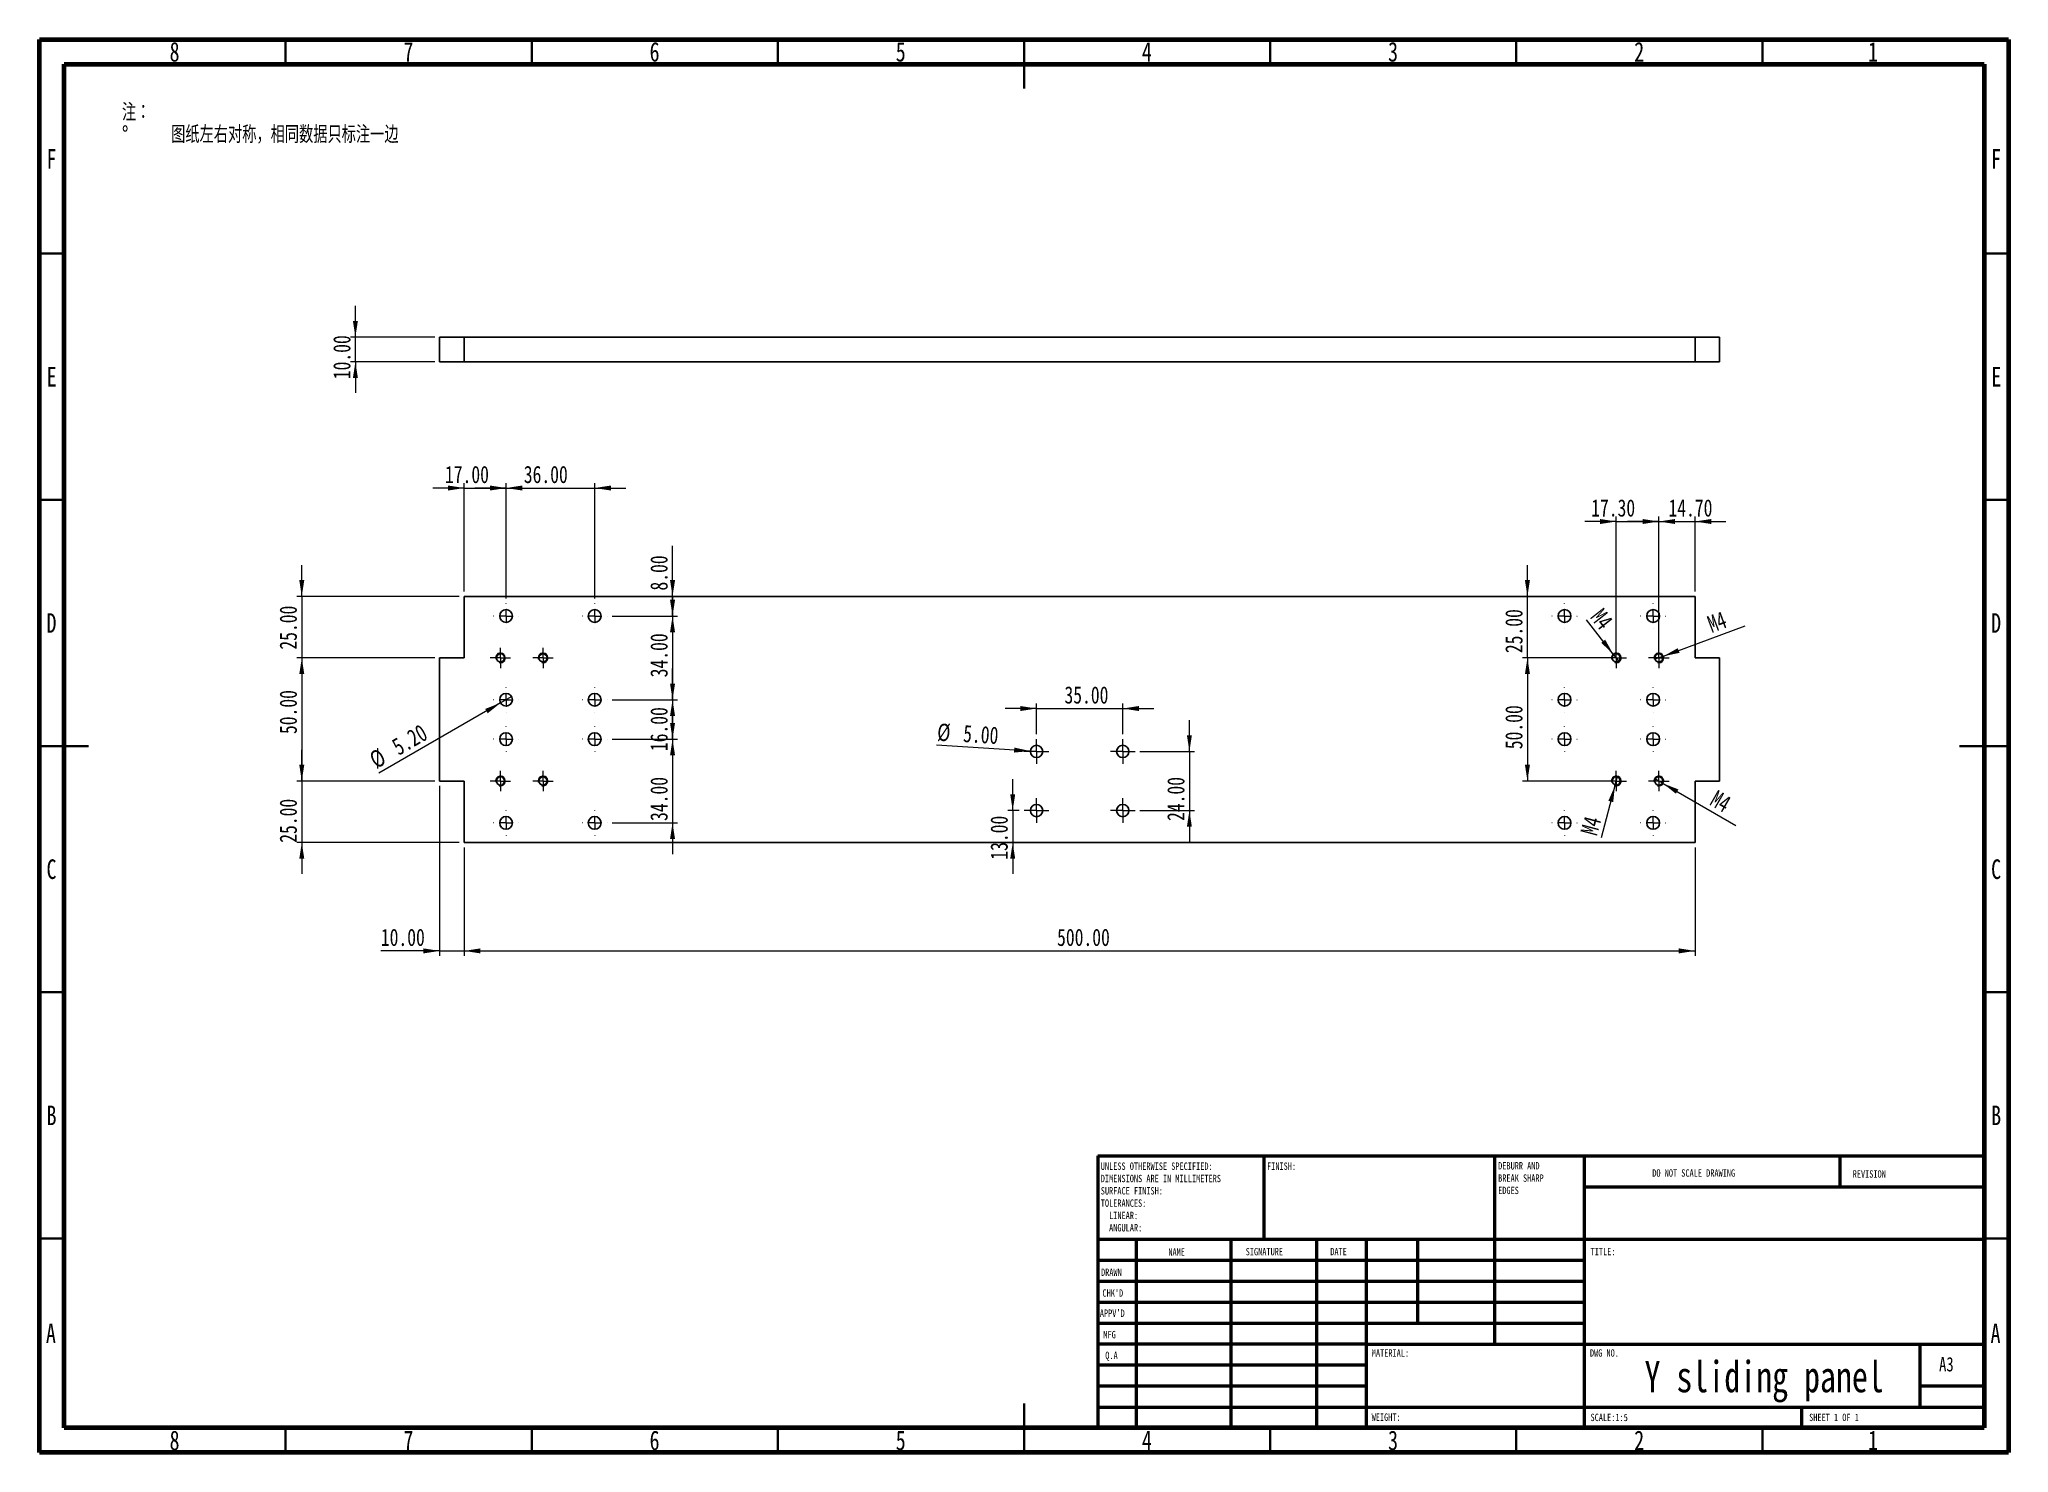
# Model space of a CAD drawing. Header units: millimetres. Extents: x 15 to 415, y 5 to 292.
import ezdxf

# ---------------------------------------------------------------- set-up
doc = ezdxf.new("R2010")
doc.units = ezdxf.units.MM
doc.styles.add('SLDTEXTSTYLE0', font='TXT', dxfattribs={"width": 0.75})
doc.styles.add('SLDTEXTSTYLE1', font='TXT', dxfattribs={"width": 0.686449})
doc.styles.add('SLDTEXTSTYLE2', font='TXT', dxfattribs={"width": 0.6875})
doc.styles.add('SLDTEXTSTYLE3', font='TXT', dxfattribs={"width": 0.75, "bigfont": 'bigfont'})
doc.dimstyles.new('SLDDIMSTYLE0', dxfattribs={"dimtxt": 3.5, "dimasz": 3.302, "dimexe": 0, "dimexo": 0.0625, "dimgap": 0.875, "dimtad": 1, "dimlfac": 2, "dimrnd": 1e-09, "dimzin": 4, "dimdsep": 46, "dimtxsty": 'SLDTEXTSTYLE0', "dimsah": 1, "dimcen": 0.09, "dimadec": 0, "dimazin": 1, "dimtfac": 1, "dimtmove": 0, "dimatfit": 0, "dimfxl": 0, "dimfrac": 2, "dimtolj": 1, "dimtzin": 12, "dimarcsym": 0})
doc.dimstyles.new('SLDDIMSTYLE1', dxfattribs={"dimtxt": 3.5, "dimasz": 3.302, "dimexe": 0, "dimexo": 0.0625, "dimgap": 0.875, "dimtad": 1, "dimlfac": 2, "dimrnd": 1e-09, "dimzin": 4, "dimdsep": 46, "dimtxsty": 'SLDTEXTSTYLE0', "dimblk1": 'NONE', "dimsah": 1, "dimcen": 0, "dimadec": 0, "dimazin": 1, "dimtfac": 1, "dimtmove": 0, "dimatfit": 3, "dimldrblk": 'NONE', "dimfxl": 0, "dimfrac": 2, "dimtolj": 1, "dimtzin": 12, "dimarcsym": 0})
doc.dimstyles.new('SLDDIMSTYLE2', dxfattribs={"dimtxt": 3.5, "dimasz": 3.302, "dimexe": 0, "dimexo": 0.0625, "dimgap": 0.875, "dimtad": 1, "dimlfac": 2, "dimrnd": 1e-09, "dimzin": 4, "dimdsep": 46, "dimtxsty": 'SLDTEXTSTYLE0', "dimsah": 1, "dimcen": 0.09, "dimadec": 0, "dimazin": 1, "dimtfac": 1, "dimtofl": 0, "dimtmove": 0, "dimatfit": 3, "dimfxl": 0, "dimfrac": 2, "dimtolj": 1, "dimtzin": 12, "dimarcsym": 0})
doc.dimstyles.new('SLDDIMSTYLE3', dxfattribs={"dimtxt": 3.5, "dimasz": 3.302, "dimexe": 0, "dimexo": 0.0625, "dimgap": 0.875, "dimtad": 1, "dimlfac": 2, "dimrnd": 1e-09, "dimzin": 12, "dimdsep": 46, "dimtxsty": 'SLDTEXTSTYLE0', "dimblk1": 'NONE', "dimsah": 1, "dimcen": 0, "dimadec": 0, "dimazin": 3, "dimtfac": 1, "dimtmove": 0, "dimatfit": 3, "dimldrblk": 'NONE', "dimfxl": 0, "dimfrac": 2, "dimtolj": 1, "dimtzin": 12, "dimarcsym": 0})

msp = doc.modelspace()

# ---------------------------------------------------------------- texts
at = {"color": 7, "linetype": 'Continuous', "lineweight": 0}
for s, insert, char_height, attachment_point, style in [('8', (42.46, 291.4683), 3.9687, 2, 'SLDTEXTSTYLE0'), ('7', (89.96, 291.4683), 3.9687, 2, 'SLDTEXTSTYLE0'), ('6', (139.96, 291.4683), 3.9687, 2, 'SLDTEXTSTYLE0'), ('5', (189.96, 291.4683), 3.9687, 2, 'SLDTEXTSTYLE0'), ('4', (239.96, 291.4683), 3.9687, 2, 'SLDTEXTSTYLE0'), ('3', (289.96, 291.4683), 3.9687, 2, 'SLDTEXTSTYLE0'), ('2', (339.96, 291.4683), 3.9687, 2, 'SLDTEXTSTYLE0'), ('1', (387.46, 291.4683), 3.9687, 2, 'SLDTEXTSTYLE0'), ('F', (17.4577, 269.7183), 3.9687, 2, 'SLDTEXTSTYLE0'), ('F', (412.4577, 269.7183), 3.9687, 2, 'SLDTEXTSTYLE0'), ('E', (17.5078, 225.4683), 3.9687, 2, 'SLDTEXTSTYLE0'), ('E', (412.5078, 225.4683), 3.9687, 2, 'SLDTEXTSTYLE0'), ('D', (17.4527, 175.4683), 3.9687, 2, 'SLDTEXTSTYLE0'), ('D', (412.4527, 175.4683), 3.9687, 2, 'SLDTEXTSTYLE0'), ('C', (17.4587, 125.4683), 3.9687, 2, 'SLDTEXTSTYLE0'), ('C', (412.4587, 125.4683), 3.9687, 2, 'SLDTEXTSTYLE0'), ('B', (17.4706, 75.4683), 3.9687, 2, 'SLDTEXTSTYLE0'), ('B', (412.4706, 75.4683), 3.9687, 2, 'SLDTEXTSTYLE0'), ('FINISH:', (264.3713, 63.9193), 1.5, 1, 'SLDTEXTSTYLE0'), ('DO NOT SCALE DRAWING', (342.6146, 62.533), 1.5, 1, 'SLDTEXTSTYLE0'), ('REVISION', (383.3276, 62.3349), 1.5, 1, 'SLDTEXTSTYLE0'), ('NAME', (244.3222, 46.5015), 1.5, 1, 'SLDTEXTSTYLE0'), ('SIGNATURE', (260.0336, 46.5618), 1.5, 1, 'SLDTEXTSTYLE0'), ('DATE', (277.2147, 46.5762), 1.5, 1, 'SLDTEXTSTYLE0'), ('TITLE:', (330.0902, 46.5762), 1.5, 1, 'SLDTEXTSTYLE0'), ('DRAWN', (230.6434, 42.3848), 1.5, 1, 'SLDTEXTSTYLE1'), ("CHK'D", (230.9392, 38.1619), 1.5, 1, 'SLDTEXTSTYLE0'), ("APPV'D", (230.4017, 34.0659), 1.5, 1, 'SLDTEXTSTYLE0'), ('A', (17.3397, 31.2183), 3.9687, 2, 'SLDTEXTSTYLE0'), ('MFG', (231.124, 29.7158), 1.5, 1, 'SLDTEXTSTYLE0'), ('A', (412.3397, 31.2183), 3.9687, 2, 'SLDTEXTSTYLE0'), ('Q.A', (231.509, 25.5047), 1.5, 1, 'SLDTEXTSTYLE0'), ('MATERIAL:', (285.6459, 25.9861), 1.5, 1, 'SLDTEXTSTYLE0'), ('DWG NO.', (329.953, 25.9861), 1.5, 1, 'SLDTEXTSTYLE0'), ('A3', (400.8712, 24.4064), 2.91042, 1, 'SLDTEXTSTYLE0'), ('Y sliding panel', (365.346, 23.6069), 6.35, 2, 'SLDTEXTSTYLE0'), ('WEIGHT:', (285.6178, 12.9493), 1.4986, 1, 'SLDTEXTSTYLE0'), ('SCALE:1:5', (330.074, 12.9001), 1.5, 1, 'SLDTEXTSTYLE0'), ('SHEET 1 OF 1', (374.4783, 12.9001), 1.5, 1, 'SLDTEXTSTYLE2'), ('8', (42.46, 9.4683), 3.9687, 2, 'SLDTEXTSTYLE0'), ('7', (89.96, 9.4683), 3.9687, 2, 'SLDTEXTSTYLE0'), ('6', (139.96, 9.4683), 3.9687, 2, 'SLDTEXTSTYLE0'), ('5', (189.96, 9.4683), 3.9687, 2, 'SLDTEXTSTYLE0'), ('4', (239.96, 9.4683), 3.9687, 2, 'SLDTEXTSTYLE0'), ('3', (289.96, 9.4683), 3.9687, 2, 'SLDTEXTSTYLE0'), ('2', (339.96, 9.4683), 3.9687, 2, 'SLDTEXTSTYLE0'), ('1', (387.46, 9.4683), 3.9687, 2, 'SLDTEXTSTYLE0')]:
    msp.add_mtext(s, dxfattribs=dict(at, insert=insert, char_height=char_height, attachment_point=attachment_point, style=style))

# ---------------------------------------------------------------- blocks, each defined once
blk = doc.blocks.new('SW_NOTE_0')
at = {"color": 0, "linetype": 'Continuous', "lineweight": 0, "char_height": 1.5, "attachment_point": 1, "style": 'SLDTEXTSTYLE0'}
for s, insert in [('UNLESS OTHERWISE SPECIFIED:', (0, 1.93)), ('SURFACE FINISH:', (0, -3.07)), ('DIMENSIONS ARE IN MILLIMETERS', (0, -0.57)), ('TOLERANCES:', (0, -5.57)), ('ANGULAR:', (1.69, -10.57)), ('LINEAR:', (1.69, -8.07))]:
    blk.add_mtext(s, dxfattribs=dict(at, insert=insert))
blk = doc.blocks.new('SW_NOTE_0_1')
at = {"color": 0, "linetype": 'Continuous', "lineweight": 0, "char_height": 1.5, "attachment_point": 1, "style": 'SLDTEXTSTYLE0'}
for s, insert in [('DEBURR AND', (0, 1.93)), ('BREAK SHARP', (0, -0.57)), ('EDGES', (0, -3.07))]:
    blk.add_mtext(s, dxfattribs=dict(at, insert=insert))
blk = doc.blocks.new('_D')
at = {"color": 7, "linetype": 'Continuous', "lineweight": 0}
for p, q in [((68.3, 178.89), (68.3, 185.24)), ((100.3, 178.89), (67.3, 178.89)), ((68.3, 178.89), (68.3, 166.39)), ((95.3, 166.39), (67.3, 166.39)), ((68.3, 166.39), (68.3, 160.04))]:
    blk.add_line(p, q, dxfattribs=at)
at = {"color": 7, "linetype": 'Continuous', "lineweight": 18}
for points in [[(68.3, 178.89), (68.81, 182.19), (67.79, 182.19)], [(68.3, 166.39), (67.79, 163.09), (68.81, 163.09)]]:
    blk.add_solid(points, dxfattribs=at)
at = {"color": 7, "linetype": 'Continuous', "lineweight": 18, "insert": (63.79, 168.07), "char_height": 3.5, "attachment_point": 1, "rotation": 90, "style": 'SLDTEXTSTYLE0'}
blk.add_mtext('25.00', dxfattribs=at)
blk = doc.blocks.new('_D_1')
at = {"color": 7, "linetype": 'Continuous', "lineweight": 0}
for p, q in [((95.3, 166.39), (67.3, 166.39)), ((68.3, 166.39), (68.3, 141.39)), ((95.3, 141.39), (67.3, 141.39))]:
    blk.add_line(p, q, dxfattribs=at)
at = {"color": 7, "linetype": 'Continuous', "lineweight": 18}
for points in [[(68.3, 166.39), (67.79, 163.09), (68.81, 163.09)], [(68.3, 141.39), (68.81, 144.69), (67.79, 144.69)]]:
    blk.add_solid(points, dxfattribs=at)
at = {"color": 7, "linetype": 'Continuous', "lineweight": 18, "insert": (63.79, 150.93), "char_height": 3.5, "attachment_point": 1, "rotation": 90, "style": 'SLDTEXTSTYLE0'}
blk.add_mtext('50.00', dxfattribs=at)
blk = doc.blocks.new('_D_2')
at = {"color": 7, "linetype": 'Continuous', "lineweight": 0}
for p, q in [((143.61, 174.89), (143.61, 181.24)), ((131.35, 174.89), (144.61, 174.89)), ((143.61, 174.89), (143.61, 157.89)), ((131.35, 157.89), (144.61, 157.89)), ((143.61, 157.89), (143.61, 151.54))]:
    blk.add_line(p, q, dxfattribs=at)
at = {"color": 7, "linetype": 'Continuous', "lineweight": 18}
for points in [[(143.61, 174.89), (144.12, 178.19), (143.1, 178.19)], [(143.61, 157.89), (143.1, 154.59), (144.12, 154.59)]]:
    blk.add_solid(points, dxfattribs=at)
at = {"color": 7, "linetype": 'Continuous', "lineweight": 18, "insert": (139.1, 162.45), "char_height": 3.5, "attachment_point": 1, "rotation": 90, "style": 'SLDTEXTSTYLE0'}
blk.add_mtext('34.00', dxfattribs=at)
blk = doc.blocks.new('_D_3')
at = {"color": 7, "linetype": 'Continuous', "lineweight": 0}
for p, q in [((109.8, 200.89), (103.45, 200.89)), ((109.8, 178.44), (109.8, 201.89)), ((109.8, 200.89), (127.8, 200.89)), ((127.8, 178.44), (127.8, 201.89)), ((127.8, 200.89), (134.15, 200.89))]:
    blk.add_line(p, q, dxfattribs=at)
at = {"color": 7, "linetype": 'Continuous', "lineweight": 18}
for points in [[(109.8, 200.89), (106.5, 201.4), (106.5, 200.38)], [(127.8, 200.89), (131.1, 200.38), (131.1, 201.4)]]:
    blk.add_solid(points, dxfattribs=at)
at = {"color": 7, "linetype": 'Continuous', "lineweight": 18, "insert": (113.4, 205.4), "char_height": 3.5, "attachment_point": 1, "style": 'SLDTEXTSTYLE0'}
blk.add_mtext('36.00', dxfattribs=at)
blk = doc.blocks.new('_D_4')
at = {"color": 7, "linetype": 'Continuous', "lineweight": 0}
for p, q in [((101.3, 200.89), (94.95, 200.89)), ((101.3, 179.89), (101.3, 201.89)), ((101.3, 200.89), (109.8, 200.89)), ((109.8, 178.44), (109.8, 201.89)), ((109.8, 200.89), (116.15, 200.89))]:
    blk.add_line(p, q, dxfattribs=at)
at = {"color": 7, "linetype": 'Continuous', "lineweight": 18}
for points in [[(101.3, 200.89), (98, 201.4), (98, 200.38)], [(109.8, 200.89), (113.1, 200.38), (113.1, 201.4)]]:
    blk.add_solid(points, dxfattribs=at)
at = {"color": 7, "linetype": 'Continuous', "lineweight": 18, "insert": (97.39, 205.4), "char_height": 3.5, "attachment_point": 1, "style": 'SLDTEXTSTYLE0'}
blk.add_mtext('17.00', dxfattribs=at)
blk = doc.blocks.new('_D_5')
at = {"color": 7, "linetype": 'Continuous', "lineweight": 0}
for q in [(83.93, 142.95), (110.93, 158.54)]:
    blk.add_line((108.67, 157.24), q, dxfattribs=at)
at = {"color": 7, "linetype": 'Continuous', "lineweight": 18}
blk.add_solid([(108.67, 157.24), (105.56, 156.03), (106.07, 155.15)], dxfattribs=at)
at = {"color": 7, "linetype": 'Continuous', "lineweight": 18, "char_height": 3.5, "attachment_point": 1, "rotation": 30, "style": 'SLDTEXTSTYLE0'}
for s, insert in [('5.20', (86.23, 149.53)), ('%%c', (81.68, 146.84))]:
    blk.add_mtext(s, dxfattribs=dict(at, insert=insert))
blk = doc.blocks.new('_None')
blk = doc.blocks.new('_D_6')
at = {"color": 7, "linetype": 'Continuous', "lineweight": 0}
for p, q in [((217.55, 156.11), (211.2, 156.11)), ((217.55, 150.89), (217.55, 157.11)), ((217.55, 156.11), (235.05, 156.11)), ((235.05, 150.89), (235.05, 157.11)), ((235.05, 156.11), (241.4, 156.11))]:
    blk.add_line(p, q, dxfattribs=at)
at = {"color": 7, "linetype": 'Continuous', "lineweight": 18}
for points in [[(217.55, 156.11), (214.25, 156.62), (214.25, 155.6)], [(235.05, 156.11), (238.35, 155.6), (238.35, 156.62)]]:
    blk.add_solid(points, dxfattribs=at)
at = {"color": 7, "linetype": 'Continuous', "lineweight": 18, "insert": (223.22, 160.62), "char_height": 3.5, "attachment_point": 1, "style": 'SLDTEXTSTYLE0'}
blk.add_mtext('35.00', dxfattribs=at)
blk = doc.blocks.new('_D_7')
at = {"color": 7, "linetype": 'Continuous', "lineweight": 0}
for p, q in [((212.71, 135.39), (212.71, 141.74)), ((214.05, 135.39), (211.71, 135.39)), ((212.71, 135.39), (212.71, 128.89)), ((212.71, 128.89), (212.71, 122.54))]:
    blk.add_line(p, q, dxfattribs=at)
at = {"color": 7, "linetype": 'Continuous', "lineweight": 18}
for points in [[(212.71, 135.39), (213.21, 138.69), (212.2, 138.69)], [(212.71, 128.89), (212.2, 125.59), (213.21, 125.59)]]:
    blk.add_solid(points, dxfattribs=at)
at = {"color": 7, "linetype": 'Continuous', "lineweight": 18, "insert": (208.19, 125.41), "char_height": 3.5, "attachment_point": 1, "rotation": 90, "style": 'SLDTEXTSTYLE0'}
blk.add_mtext('13.00', dxfattribs=at)
blk = doc.blocks.new('_D_8')
at = {"color": 7, "linetype": 'Continuous', "lineweight": 0}
for p, q in [((248.6, 147.39), (248.6, 153.74)), ((238.55, 147.39), (249.6, 147.39)), ((248.6, 147.39), (248.6, 135.39)), ((238.55, 135.39), (249.6, 135.39)), ((248.6, 135.39), (248.6, 129.04))]:
    blk.add_line(p, q, dxfattribs=at)
at = {"color": 7, "linetype": 'Continuous', "lineweight": 18}
for points in [[(248.6, 147.39), (249.1, 150.69), (248.09, 150.69)], [(248.6, 135.39), (248.09, 132.09), (249.1, 132.09)]]:
    blk.add_solid(points, dxfattribs=at)
at = {"color": 7, "linetype": 'Continuous', "lineweight": 18, "insert": (244.09, 133.28), "char_height": 3.5, "attachment_point": 1, "rotation": 90, "style": 'SLDTEXTSTYLE0'}
blk.add_mtext('24.00', dxfattribs=at)
blk = doc.blocks.new('_D_9')
at = {"color": 7, "linetype": 'Continuous', "lineweight": 0}
for q in [(197.23, 148.65), (218.8, 147.31)]:
    blk.add_line((216.3, 147.47), q, dxfattribs=at)
at = {"color": 7, "linetype": 'Continuous', "lineweight": 18}
blk.add_solid([(216.3, 147.47), (213.04, 148.18), (212.97, 147.17)], dxfattribs=at)
at = {"color": 7, "linetype": 'Continuous', "lineweight": 18, "char_height": 3.5, "attachment_point": 1, "rotation": 356.4441, "style": 'SLDTEXTSTYLE0'}
for s, insert in [('%%c', (197.51, 153.1)), ('5.00', (202.78, 152.82))]:
    blk.add_mtext(s, dxfattribs=dict(at, insert=insert))
blk = doc.blocks.new('_D_10')
at = {"color": 7, "linetype": 'Continuous', "lineweight": 0}
for p, q in [((335.3, 194.09), (328.95, 194.09)), ((335.3, 167.39), (335.3, 195.09)), ((335.3, 194.09), (343.95, 194.09)), ((343.95, 167.39), (343.95, 195.09)), ((343.95, 194.09), (350.3, 194.09))]:
    blk.add_line(p, q, dxfattribs=at)
at = {"color": 7, "linetype": 'Continuous', "lineweight": 18}
for points in [[(335.3, 194.09), (332, 194.6), (332, 193.58)], [(343.95, 194.09), (347.25, 193.58), (347.25, 194.6)]]:
    blk.add_solid(points, dxfattribs=at)
at = {"color": 7, "linetype": 'Continuous', "lineweight": 18, "insert": (330.21, 198.6), "char_height": 3.5, "attachment_point": 1, "style": 'SLDTEXTSTYLE0'}
blk.add_mtext('17.30', dxfattribs=at)
blk = doc.blocks.new('_D_11')
at = {"color": 7, "linetype": 'Continuous', "lineweight": 0}
for p, q in [((343.95, 194.09), (337.6, 194.09)), ((343.95, 167.39), (343.95, 195.09)), ((343.95, 194.09), (351.3, 194.09)), ((351.3, 179.89), (351.3, 195.09)), ((351.3, 194.09), (357.55, 194.09))]:
    blk.add_line(p, q, dxfattribs=at)
at = {"color": 7, "linetype": 'Continuous', "lineweight": 18}
for points in [[(343.95, 194.09), (340.65, 194.6), (340.65, 193.58)], [(351.3, 194.09), (354.6, 193.58), (354.6, 194.6)]]:
    blk.add_solid(points, dxfattribs=at)
at = {"color": 7, "linetype": 'Continuous', "lineweight": 18, "insert": (345.91, 198.6), "char_height": 3.5, "attachment_point": 1, "style": 'SLDTEXTSTYLE0'}
blk.add_mtext('14.70', dxfattribs=at)
blk = doc.blocks.new('_D_12')
at = {"color": 7, "linetype": 'Continuous', "lineweight": 0}
for p, q in [((317.26, 178.89), (317.26, 185.24)), ((317.26, 166.39), (317.26, 178.89)), ((334.3, 166.39), (316.26, 166.39)), ((317.26, 166.39), (317.26, 160.04))]:
    blk.add_line(p, q, dxfattribs=at)
at = {"color": 7, "linetype": 'Continuous', "lineweight": 18}
for points in [[(317.26, 178.89), (317.77, 182.19), (316.75, 182.19)], [(317.26, 166.39), (316.75, 163.09), (317.77, 163.09)]]:
    blk.add_solid(points, dxfattribs=at)
at = {"color": 7, "linetype": 'Continuous', "lineweight": 18, "insert": (312.75, 167.36), "char_height": 3.5, "attachment_point": 1, "rotation": 90, "style": 'SLDTEXTSTYLE0'}
blk.add_mtext('25.00', dxfattribs=at)
blk = doc.blocks.new('_D_13')
at = {"color": 7, "linetype": 'Continuous', "lineweight": 0}
for p, q in [((96.3, 140.39), (96.3, 105.89)), ((101.3, 127.89), (101.3, 105.89)), ((96.3, 106.89), (84.36, 106.89)), ((96.3, 106.89), (101.3, 106.89)), ((101.3, 106.89), (107.65, 106.89))]:
    blk.add_line(p, q, dxfattribs=at)
at = {"color": 7, "linetype": 'Continuous', "lineweight": 18}
for points in [[(96.3, 106.89), (93, 107.4), (93, 106.38)], [(101.3, 106.89), (104.6, 106.38), (104.6, 107.4)]]:
    blk.add_solid(points, dxfattribs=at)
at = {"color": 7, "linetype": 'Continuous', "lineweight": 18, "insert": (84.36, 111.4), "char_height": 3.5, "attachment_point": 1, "style": 'SLDTEXTSTYLE0'}
blk.add_mtext('10.00', dxfattribs=at)
blk = doc.blocks.new('_D_14')
at = {"color": 7, "linetype": 'Continuous', "lineweight": 0}
for p, q in [((101.3, 127.89), (101.3, 105.89)), ((351.3, 127.89), (351.3, 105.89)), ((101.3, 106.89), (351.3, 106.89))]:
    blk.add_line(p, q, dxfattribs=at)
at = {"color": 7, "linetype": 'Continuous', "lineweight": 18}
for points in [[(101.3, 106.89), (104.6, 106.38), (104.6, 107.4)], [(351.3, 106.89), (348, 107.4), (348, 106.38)]]:
    blk.add_solid(points, dxfattribs=at)
at = {"color": 7, "linetype": 'Continuous', "lineweight": 18, "insert": (221.72, 111.4), "char_height": 3.5, "attachment_point": 1, "style": 'SLDTEXTSTYLE0'}
blk.add_mtext('500.00', dxfattribs=at)
blk = doc.blocks.new('_D_15')
at = {"color": 7, "linetype": 'Continuous', "lineweight": 0}
for p, q in [((143.61, 157.89), (143.61, 164.24)), ((131.35, 157.89), (144.61, 157.89)), ((143.61, 157.89), (143.61, 149.89)), ((131.35, 149.89), (144.61, 149.89)), ((143.61, 149.89), (143.61, 143.54))]:
    blk.add_line(p, q, dxfattribs=at)
at = {"color": 7, "linetype": 'Continuous', "lineweight": 18}
for points in [[(143.61, 157.89), (144.12, 161.19), (143.1, 161.19)], [(143.61, 149.89), (143.1, 146.59), (144.12, 146.59)]]:
    blk.add_solid(points, dxfattribs=at)
at = {"color": 7, "linetype": 'Continuous', "lineweight": 18, "insert": (139.1, 147.46), "char_height": 3.5, "attachment_point": 1, "rotation": 90, "style": 'SLDTEXTSTYLE0'}
blk.add_mtext('16.00', dxfattribs=at)
blk = doc.blocks.new('_D_16')
at = {"color": 7, "linetype": 'Continuous', "lineweight": 0}
for p, q in [((143.61, 149.89), (143.61, 156.24)), ((131.35, 149.89), (144.61, 149.89)), ((143.61, 149.89), (143.61, 132.89)), ((131.35, 132.89), (144.61, 132.89)), ((143.61, 132.89), (143.61, 126.54))]:
    blk.add_line(p, q, dxfattribs=at)
at = {"color": 7, "linetype": 'Continuous', "lineweight": 18}
for points in [[(143.61, 149.89), (144.12, 153.19), (143.1, 153.19)], [(143.61, 132.89), (143.1, 129.59), (144.12, 129.59)]]:
    blk.add_solid(points, dxfattribs=at)
at = {"color": 7, "linetype": 'Continuous', "lineweight": 18, "insert": (139.1, 133.28), "char_height": 3.5, "attachment_point": 1, "rotation": 90, "style": 'SLDTEXTSTYLE0'}
blk.add_mtext('34.00', dxfattribs=at)
blk = doc.blocks.new('_D_17')
at = {"color": 7, "linetype": 'Continuous', "lineweight": 0}
for p, q in [((334.3, 166.39), (316.26, 166.39)), ((317.26, 166.39), (317.26, 141.39)), ((334.3, 141.39), (316.26, 141.39))]:
    blk.add_line(p, q, dxfattribs=at)
at = {"color": 7, "linetype": 'Continuous', "lineweight": 18}
for points in [[(317.26, 166.39), (316.75, 163.09), (317.77, 163.09)], [(317.26, 141.39), (317.77, 144.69), (316.75, 144.69)]]:
    blk.add_solid(points, dxfattribs=at)
at = {"color": 7, "linetype": 'Continuous', "lineweight": 18, "insert": (312.75, 147.85), "char_height": 3.5, "attachment_point": 1, "rotation": 90, "style": 'SLDTEXTSTYLE0'}
blk.add_mtext('50.00', dxfattribs=at)
blk = doc.blocks.new('_D_18')
at = {"color": 7, "linetype": 'Continuous', "lineweight": 0}
for q in [(361.48, 172.92), (343.01, 166.04)]:
    blk.add_line((344.89, 166.74), q, dxfattribs=at)
at = {"color": 7, "linetype": 'Continuous', "lineweight": 18}
blk.add_solid([(344.89, 166.74), (348.16, 167.42), (347.8, 168.37)], dxfattribs=at)
at = {"color": 7, "linetype": 'Continuous', "lineweight": 18, "insert": (353.48, 174.71), "char_height": 3.5, "attachment_point": 1, "rotation": 20.4247, "style": 'SLDTEXTSTYLE0'}
blk.add_mtext('M4', dxfattribs=at)
blk = doc.blocks.new('_D_19')
at = {"color": 7, "linetype": 'Continuous', "lineweight": 0}
for q in [(329.25, 174.12), (335.92, 165.6)]:
    blk.add_line((334.68, 167.18), q, dxfattribs=at)
at = {"color": 7, "linetype": 'Continuous', "lineweight": 18}
blk.add_solid([(334.68, 167.18), (333.05, 170.09), (332.25, 169.46)], dxfattribs=at)
at = {"color": 7, "linetype": 'Continuous', "lineweight": 18, "insert": (332.64, 176.77), "char_height": 3.5, "attachment_point": 1, "rotation": 308.074, "style": 'SLDTEXTSTYLE0'}
blk.add_mtext('M4', dxfattribs=at)
blk = doc.blocks.new('_D_20')
at = {"color": 7, "linetype": 'Continuous', "lineweight": 0}
for q in [(343.08, 141.89), (359.56, 132.38)]:
    blk.add_line((344.82, 140.89), q, dxfattribs=at)
at = {"color": 7, "linetype": 'Continuous', "lineweight": 18}
blk.add_solid([(344.82, 140.89), (347.42, 138.8), (347.93, 139.68)], dxfattribs=at)
at = {"color": 7, "linetype": 'Continuous', "lineweight": 18, "insert": (355.84, 139.68), "char_height": 3.5, "attachment_point": 1, "rotation": 330, "style": 'SLDTEXTSTYLE0'}
blk.add_mtext('M4', dxfattribs=at)
blk = doc.blocks.new('_D_21')
at = {"color": 7, "linetype": 'Continuous', "lineweight": 0}
for q in [(332.22, 129.88), (335.56, 142.36)]:
    blk.add_line((335.04, 140.42), q, dxfattribs=at)
at = {"color": 7, "linetype": 'Continuous', "lineweight": 18}
blk.add_solid([(335.04, 140.42), (333.7, 137.37), (334.68, 137.1)], dxfattribs=at)
at = {"color": 7, "linetype": 'Continuous', "lineweight": 18, "insert": (327.98, 131.02), "char_height": 3.5, "attachment_point": 1, "rotation": 75, "style": 'SLDTEXTSTYLE0'}
blk.add_mtext('M4', dxfattribs=at)
blk = doc.blocks.new('_D_22')
at = {"color": 7, "linetype": 'Continuous', "lineweight": 0}
for p, q in [((68.3, 141.39), (68.3, 147.74)), ((95.3, 141.39), (67.3, 141.39)), ((68.3, 141.39), (68.3, 128.89)), ((100.3, 128.89), (67.3, 128.89)), ((68.3, 128.89), (68.3, 122.54))]:
    blk.add_line(p, q, dxfattribs=at)
at = {"color": 7, "linetype": 'Continuous', "lineweight": 18}
for points in [[(68.3, 141.39), (68.81, 144.69), (67.79, 144.69)], [(68.3, 128.89), (67.79, 125.59), (68.81, 125.59)]]:
    blk.add_solid(points, dxfattribs=at)
at = {"color": 7, "linetype": 'Continuous', "lineweight": 18, "insert": (63.79, 128.85), "char_height": 3.5, "attachment_point": 1, "rotation": 90, "style": 'SLDTEXTSTYLE0'}
blk.add_mtext('25.00', dxfattribs=at)
blk = doc.blocks.new('_D_23')
at = {"color": 7, "linetype": 'Continuous', "lineweight": 0}
for p, q in [((143.61, 178.89), (143.61, 189.12)), ((143.61, 178.89), (143.61, 174.89)), ((131.35, 174.89), (144.61, 174.89)), ((143.61, 174.89), (143.61, 168.54))]:
    blk.add_line(p, q, dxfattribs=at)
at = {"color": 7, "linetype": 'Continuous', "lineweight": 18}
for points in [[(143.61, 178.89), (144.12, 182.19), (143.1, 182.19)], [(143.61, 174.89), (143.1, 171.59), (144.12, 171.59)]]:
    blk.add_solid(points, dxfattribs=at)
at = {"color": 7, "linetype": 'Continuous', "lineweight": 18, "insert": (139.1, 180.07), "char_height": 3.5, "attachment_point": 1, "rotation": 90, "style": 'SLDTEXTSTYLE0'}
blk.add_mtext('8.00', dxfattribs=at)
blk = doc.blocks.new('SW_NOTE_0_2')
at = {"color": 0, "linetype": 'Continuous', "lineweight": 0, "char_height": 3.5, "attachment_point": 1}
for s, insert, style in [('注：', (0, 4.51), 'SLDTEXTSTYLE3'), ('%%d', (0, -0.01), 'SLDTEXTSTYLE0'), ('图纸左右对称，相同数据只标注一边', (10, -0.01), 'SLDTEXTSTYLE3')]:
    blk.add_mtext(s, dxfattribs=dict(at, insert=insert, style=style))
blk = doc.blocks.new('SW_CENTERMARKSYMBOL_0')
at = {"color": 0, "linetype": 'Continuous', "lineweight": 18}
for p, q in [((-2.5, 0), (-2.55, 0)), ((0, 0), (-1.25, 0)), ((0, 2.5), (0, 2.55)), ((0, 0), (0, 1.25)), ((0, 0), (0, -1.25)), ((0, 0), (1.25, 0)), ((2.5, 0), (2.55, 0)), ((0, -2.5), (0, -2.55))]:
    blk.add_line(p, q, dxfattribs=at)
blk = doc.blocks.new('SW_CENTERMARKSYMBOL_1')
at = {"color": 0, "linetype": 'Continuous', "lineweight": 18}
for p, q in [((-2.5, 0), (-2.55, 0)), ((0, 0), (-1.25, 0)), ((0, 2.5), (0, 2.55)), ((0, 0), (0, 1.25)), ((0, 0), (0, -1.25)), ((0, 0), (1.25, 0)), ((2.5, 0), (2.55, 0)), ((0, -2.5), (0, -2.55))]:
    blk.add_line(p, q, dxfattribs=at)
blk = doc.blocks.new('SW_CENTERMARKSYMBOL_2')
at = {"color": 0, "linetype": 'Continuous', "lineweight": 18}
for p, q in [((-2.5, 0), (-2.55, 0)), ((0, 0), (-1.25, 0)), ((0, 2.5), (0, 2.55)), ((0, 0), (0, 1.25)), ((0, 0), (0, -1.25)), ((0, 0), (1.25, 0)), ((2.5, 0), (2.55, 0)), ((0, -2.5), (0, -2.55))]:
    blk.add_line(p, q, dxfattribs=at)
blk = doc.blocks.new('SW_CENTERMARKSYMBOL_3')
at = {"color": 0, "linetype": 'Continuous', "lineweight": 18}
for p, q in [((-2.5, 0), (-2.55, 0)), ((0, 0), (-1.25, 0)), ((0, 2.5), (0, 2.55)), ((0, 0), (0, 1.25)), ((0, 0), (0, -1.25)), ((0, 0), (1.25, 0)), ((2.5, 0), (2.55, 0)), ((0, -2.5), (0, -2.55))]:
    blk.add_line(p, q, dxfattribs=at)
blk = doc.blocks.new('SW_CENTERMARKSYMBOL_4')
at = {"color": 0, "linetype": 'Continuous', "lineweight": 18}
for p, q in [((-2.5, 0), (-2.55, 0)), ((0, 0), (-1.25, 0)), ((0, 2.5), (0, 2.55)), ((0, 0), (0, 1.25)), ((0, 0), (0, -1.25)), ((0, 0), (1.25, 0)), ((2.5, 0), (2.55, 0)), ((0, -2.5), (0, -2.55))]:
    blk.add_line(p, q, dxfattribs=at)
blk = doc.blocks.new('SW_CENTERMARKSYMBOL_5')
at = {"color": 0, "linetype": 'Continuous', "lineweight": 18}
for p, q in [((-2.5, 0), (-2.55, 0)), ((0, 0), (-1.25, 0)), ((0, 2.5), (0, 2.55)), ((0, 0), (0, 1.25)), ((0, 0), (0, -1.25)), ((0, 0), (1.25, 0)), ((2.5, 0), (2.55, 0)), ((0, -2.5), (0, -2.55))]:
    blk.add_line(p, q, dxfattribs=at)
blk = doc.blocks.new('SW_CENTERMARKSYMBOL_6')
at = {"color": 0, "linetype": 'Continuous', "lineweight": 18}
for p, q in [((-2.5, 0), (-2.55, 0)), ((0, 0), (-1.25, 0)), ((0, 2.5), (0, 2.55)), ((0, 0), (0, 1.25)), ((0, 0), (0, -1.25)), ((0, 0), (1.25, 0)), ((2.5, 0), (2.55, 0)), ((0, -2.5), (0, -2.55))]:
    blk.add_line(p, q, dxfattribs=at)
blk = doc.blocks.new('SW_CENTERMARKSYMBOL_7')
at = {"color": 0, "linetype": 'Continuous', "lineweight": 18}
for p, q in [((-2.5, 0), (-2.55, 0)), ((0, 0), (-1.25, 0)), ((0, 2.5), (0, 2.55)), ((0, 0), (0, 1.25)), ((0, 0), (0, -1.25)), ((0, 0), (1.25, 0)), ((2.5, 0), (2.55, 0)), ((0, -2.5), (0, -2.55))]:
    blk.add_line(p, q, dxfattribs=at)
blk = doc.blocks.new('SW_CENTERMARKSYMBOL_8')
at = {"color": 0, "linetype": 'Continuous', "lineweight": 18}
for p, q in [((-2.5, 0), (-2.55, 0)), ((0, 0), (-1.25, 0)), ((0, 2.5), (0, 2.55)), ((0, 0), (0, 1.25)), ((0, 0), (0, -1.25)), ((0, 0), (1.25, 0)), ((2.5, 0), (2.55, 0)), ((0, -2.5), (0, -2.55))]:
    blk.add_line(p, q, dxfattribs=at)
blk = doc.blocks.new('SW_CENTERMARKSYMBOL_9')
at = {"color": 0, "linetype": 'Continuous', "lineweight": 18}
for p, q in [((-2.5, 0), (-2.55, 0)), ((0, 0), (-1.25, 0)), ((0, 2.5), (0, 2.55)), ((0, 0), (0, 1.25)), ((0, 0), (0, -1.25)), ((0, 0), (1.25, 0)), ((2.5, 0), (2.55, 0)), ((0, -2.5), (0, -2.55))]:
    blk.add_line(p, q, dxfattribs=at)
blk = doc.blocks.new('SW_CENTERMARKSYMBOL_10')
at = {"color": 0, "linetype": 'Continuous', "lineweight": 18}
for p, q in [((-2.5, 0), (-2.55, 0)), ((0, 0), (-1.25, 0)), ((0, 2.5), (0, 2.55)), ((0, 0), (0, 1.25)), ((0, 0), (0, -1.25)), ((0, 0), (1.25, 0)), ((2.5, 0), (2.55, 0)), ((0, -2.5), (0, -2.55))]:
    blk.add_line(p, q, dxfattribs=at)
blk = doc.blocks.new('SW_CENTERMARKSYMBOL_11')
at = {"color": 0, "linetype": 'Continuous', "lineweight": 18}
for p, q in [((-2.5, 0), (-2.55, 0)), ((0, 0), (-1.25, 0)), ((0, 2.5), (0, 2.55)), ((0, 0), (0, 1.25)), ((0, 0), (0, -1.25)), ((0, 0), (1.25, 0)), ((2.5, 0), (2.55, 0)), ((0, -2.5), (0, -2.55))]:
    blk.add_line(p, q, dxfattribs=at)
blk = doc.blocks.new('SW_CENTERMARKSYMBOL_12')
at = {"color": 0, "linetype": 'Continuous', "lineweight": 18}
for p, q in [((-2.5, 0), (-2.55, 0)), ((0, 0), (-1.25, 0)), ((0, 2.5), (0, 2.55)), ((0, 0), (0, 1.25)), ((0, 0), (0, -1.25)), ((0, 0), (1.25, 0)), ((2.5, 0), (2.55, 0)), ((0, -2.5), (0, -2.55))]:
    blk.add_line(p, q, dxfattribs=at)
blk = doc.blocks.new('SW_CENTERMARKSYMBOL_13')
at = {"color": 0, "linetype": 'Continuous', "lineweight": 18}
for p, q in [((-2.5, 0), (-2.55, 0)), ((0, 0), (-1.25, 0)), ((0, 2.5), (0, 2.55)), ((0, 0), (0, 1.25)), ((0, 0), (0, -1.25)), ((0, 0), (1.25, 0)), ((2.5, 0), (2.55, 0)), ((0, -2.5), (0, -2.55))]:
    blk.add_line(p, q, dxfattribs=at)
blk = doc.blocks.new('SW_CENTERMARKSYMBOL_14')
at = {"color": 0, "linetype": 'Continuous', "lineweight": 18}
for p, q in [((-2.5, 0), (-2.55, 0)), ((0, 0), (-1.25, 0)), ((0, 2.5), (0, 2.55)), ((0, 0), (0, 1.25)), ((0, 0), (0, -1.25)), ((0, 0), (1.25, 0)), ((2.5, 0), (2.55, 0)), ((0, -2.5), (0, -2.55))]:
    blk.add_line(p, q, dxfattribs=at)
blk = doc.blocks.new('SW_CENTERMARKSYMBOL_15')
at = {"color": 0, "linetype": 'Continuous', "lineweight": 18}
for p, q in [((-2.5, 0), (-2.55, 0)), ((0, 0), (-1.25, 0)), ((0, 2.5), (0, 2.55)), ((0, 0), (0, 1.25)), ((0, 0), (0, -1.25)), ((0, 0), (1.25, 0)), ((2.5, 0), (2.55, 0)), ((0, -2.5), (0, -2.55))]:
    blk.add_line(p, q, dxfattribs=at)
blk = doc.blocks.new('SW_CENTERMARKSYMBOL_16')
at = {"color": 0, "linetype": 'Continuous', "lineweight": 18}
for p, q in [((-1.25, 0), (-2.5, 0)), ((0, 0), (-1.25, 0)), ((0, 1.25), (0, 2.5)), ((0, 0), (0, 1.25)), ((0, 0), (0, -1.25)), ((0, 0), (1.25, 0)), ((1.25, 0), (2.5, 0)), ((0, -1.25), (0, -2.5))]:
    blk.add_line(p, q, dxfattribs=at)
blk = doc.blocks.new('SW_CENTERMARKSYMBOL_17')
at = {"color": 0, "linetype": 'Continuous', "lineweight": 18}
for p, q in [((-1.25, 0), (-2.5, 0)), ((0, 0), (-1.25, 0)), ((0, 1.25), (0, 2.5)), ((0, 0), (0, 1.25)), ((0, 0), (0, -1.25)), ((0, 0), (1.25, 0)), ((1.25, 0), (2.5, 0)), ((0, -1.25), (0, -2.5))]:
    blk.add_line(p, q, dxfattribs=at)
blk = doc.blocks.new('SW_CENTERMARKSYMBOL_18')
at = {"color": 0, "linetype": 'Continuous', "lineweight": 18}
for p, q in [((-1.25, 0), (-2.5, 0)), ((0, 0), (-1.25, 0)), ((0, 1.25), (0, 2.5)), ((0, 0), (0, 1.25)), ((0, 0), (0, -1.25)), ((0, 0), (1.25, 0)), ((1.25, 0), (2.5, 0)), ((0, -1.25), (0, -2.5))]:
    blk.add_line(p, q, dxfattribs=at)
blk = doc.blocks.new('SW_CENTERMARKSYMBOL_19')
at = {"color": 0, "linetype": 'Continuous', "lineweight": 18}
for p, q in [((-1.25, 0), (-2.5, 0)), ((0, 0), (-1.25, 0)), ((0, 1.25), (0, 2.5)), ((0, 0), (0, 1.25)), ((0, 0), (0, -1.25)), ((0, 0), (1.25, 0)), ((1.25, 0), (2.5, 0)), ((0, -1.25), (0, -2.5))]:
    blk.add_line(p, q, dxfattribs=at)
blk = doc.blocks.new('SW_CENTERMARKSYMBOL_20')
at = {"color": 0, "linetype": 'Continuous', "lineweight": 18}
for p, q in [((-1.25, 0), (-2.075, 0)), ((0, 0), (-1.25, 0)), ((0, 1.25), (0, 2.075)), ((0, 0), (0, 1.25)), ((0, 0), (0, -1.25)), ((0, 0), (1.25, 0)), ((1.25, 0), (2.075, 0)), ((0, -1.25), (0, -2.075))]:
    blk.add_line(p, q, dxfattribs=at)
blk = doc.blocks.new('SW_CENTERMARKSYMBOL_21')
at = {"color": 0, "linetype": 'Continuous', "lineweight": 18}
for p, q in [((-1.25, 0), (-2.075, 0)), ((0, 0), (-1.25, 0)), ((0, 1.25), (0, 2.075)), ((0, 0), (0, 1.25)), ((0, 0), (0, -1.25)), ((0, 0), (1.25, 0)), ((1.25, 0), (2.075, 0)), ((0, -1.25), (0, -2.075))]:
    blk.add_line(p, q, dxfattribs=at)
blk = doc.blocks.new('SW_CENTERMARKSYMBOL_22')
at = {"color": 0, "linetype": 'Continuous', "lineweight": 18}
for p, q in [((-1.25, 0), (-2.075, 0)), ((0, 0), (-1.25, 0)), ((0, 1.25), (0, 2.075)), ((0, 0), (0, 1.25)), ((0, 0), (0, -1.25)), ((0, 0), (1.25, 0)), ((1.25, 0), (2.075, 0)), ((0, -1.25), (0, -2.075))]:
    blk.add_line(p, q, dxfattribs=at)
blk = doc.blocks.new('SW_CENTERMARKSYMBOL_23')
at = {"color": 0, "linetype": 'Continuous', "lineweight": 18}
for p, q in [((-1.25, 0), (-2.075, 0)), ((0, 0), (-1.25, 0)), ((0, 1.25), (0, 2.075)), ((0, 0), (0, 1.25)), ((0, 0), (0, -1.25)), ((0, 0), (1.25, 0)), ((1.25, 0), (2.075, 0)), ((0, -1.25), (0, -2.075))]:
    blk.add_line(p, q, dxfattribs=at)
blk = doc.blocks.new('SW_CENTERMARKSYMBOL_24')
at = {"color": 0, "linetype": 'Continuous', "lineweight": 18}
for p, q in [((-1.25, 0), (-2.075, 0)), ((0, 0), (-1.25, 0)), ((0, 1.25), (0, 2.075)), ((0, 0), (0, 1.25)), ((0, 0), (0, -1.25)), ((0, 0), (1.25, 0)), ((1.25, 0), (2.075, 0)), ((0, -1.25), (0, -2.075))]:
    blk.add_line(p, q, dxfattribs=at)
blk = doc.blocks.new('SW_CENTERMARKSYMBOL_25')
at = {"color": 0, "linetype": 'Continuous', "lineweight": 18}
for p, q in [((-1.25, 0), (-2.075, 0)), ((0, 0), (-1.25, 0)), ((0, 1.25), (0, 2.075)), ((0, 0), (0, 1.25)), ((0, 0), (0, -1.25)), ((0, 0), (1.25, 0)), ((1.25, 0), (2.075, 0)), ((0, -1.25), (0, -2.075))]:
    blk.add_line(p, q, dxfattribs=at)
blk = doc.blocks.new('SW_CENTERMARKSYMBOL_26')
at = {"color": 0, "linetype": 'Continuous', "lineweight": 18}
for p, q in [((-1.25, 0), (-2.075, 0)), ((0, 0), (-1.25, 0)), ((0, 1.25), (0, 2.075)), ((0, 0), (0, 1.25)), ((0, 0), (0, -1.25)), ((0, 0), (1.25, 0)), ((1.25, 0), (2.075, 0)), ((0, -1.25), (0, -2.075))]:
    blk.add_line(p, q, dxfattribs=at)
blk = doc.blocks.new('SW_CENTERMARKSYMBOL_27')
at = {"color": 0, "linetype": 'Continuous', "lineweight": 18}
for p, q in [((-1.25, 0), (-2.075, 0)), ((0, 0), (-1.25, 0)), ((0, 1.25), (0, 2.075)), ((0, 0), (0, 1.25)), ((0, 0), (0, -1.25)), ((0, 0), (1.25, 0)), ((1.25, 0), (2.075, 0)), ((0, -1.25), (0, -2.075))]:
    blk.add_line(p, q, dxfattribs=at)
blk = doc.blocks.new('_D_24')
at = {"color": 7, "linetype": 'Continuous', "lineweight": 0}
for p, q in [((79.19, 231.54), (79.19, 237.89)), ((95.3, 231.54), (78.19, 231.54)), ((79.19, 226.54), (79.19, 231.54)), ((95.3, 226.54), (78.19, 226.54)), ((79.19, 226.54), (79.19, 220.19))]:
    blk.add_line(p, q, dxfattribs=at)
at = {"color": 7, "linetype": 'Continuous', "lineweight": 18}
for points in [[(79.19, 231.54), (79.7, 234.84), (78.68, 234.84)], [(79.19, 226.54), (78.68, 223.23), (79.7, 223.23)]]:
    blk.add_solid(points, dxfattribs=at)
at = {"color": 7, "linetype": 'Continuous', "lineweight": 18, "insert": (74.68, 222.99), "char_height": 3.5, "attachment_point": 1, "rotation": 90, "style": 'SLDTEXTSTYLE0'}
blk.add_mtext('10.00', dxfattribs=at)

# ---------------------------------------------------------------- dimensions: what is measured, and where the dimension line sits
at = {"color": 7, "linetype": 'Continuous', "lineweight": 18}
for base, p1, p2, angle, picture, middle in [((79.1898, 231.5361), (96.2993, 226.5361), (96.2993, 231.5361), 90, '_D_24', (79.1898, 228.8066)), ((109.7993, 200.8908), (101.2993, 178.8908), (109.7993, 177.4408), 0, '_D_4', (103.2041, 200.8908)), ((143.6092, 174.8908), (101.2993, 178.8908), (130.3493, 174.8908), 90, '_D_23', (143.6092, 184.5992)), ((68.2993, 166.3908), (101.2993, 178.8908), (96.2993, 166.3908), 90, '_D', (68.2993, 173.884)), ((317.2575, 178.8908), (335.2993, 166.3908), (351.2993, 178.8908), 90, '_D_12', (317.2575, 173.1785)), ((143.6092, 157.8908), (130.3493, 174.8908), (130.3493, 157.8908), 90, '_D_2', (143.6092, 168.2652)), ((68.2993, 141.3908), (96.2993, 166.3908), (96.2993, 141.3908), 90, '_D_1', (68.2993, 156.7509)), ((143.6092, 149.8908), (130.3493, 157.8908), (130.3493, 149.8908), 90, '_D_15', (143.6092, 153.2809)), ((317.2575, 141.3908), (335.2993, 166.3908), (335.2993, 141.3908), 90, '_D_17', (317.2575, 153.6716)), ((143.6092, 132.8908), (130.3493, 149.8908), (130.3493, 132.8908), 90, '_D_16', (143.6092, 139.1006)), ((248.5968, 135.3908), (237.5493, 147.3908), (237.5493, 135.3908), 90, '_D_8', (248.5968, 139.1006)), ((68.2993, 128.8908), (96.2993, 141.3908), (101.2993, 128.8908), 90, '_D_22', (68.2993, 134.6682)), ((212.7066, 128.8908), (215.0493, 135.3908), (101.2993, 128.8908), 90, '_D_7', (212.7066, 131.2332))]:
    dim = msp.add_linear_dim(base=base, p1=p1, p2=p2, angle=angle, dimstyle='SLDDIMSTYLE0', dxfattribs=at)
    dim.commit()
    dim.dimension.update_dxf_attribs({"geometry": picture, "text_midpoint": middle, "dimtype": 160})
for base, p1, p2, dimstyle, picture, middle in [((127.7993, 200.8908), (109.7993, 177.4408), (127.7993, 177.4408), 'SLDDIMSTYLE0', '_D_3', (119.2197, 200.8908)), ((343.9493, 194.0915), (335.2993, 166.3908), (343.9493, 166.3908), 'SLDDIMSTYLE0', '_D_10', (336.0308, 194.0915)), ((351.2993, 194.0915), (343.9493, 166.3908), (351.2993, 178.8908), 'SLDDIMSTYLE0', '_D_11', (351.7317, 194.0915)), ((235.0493, 156.1091), (217.5493, 149.8908), (235.0493, 149.8908), 'SLDDIMSTYLE0', '_D_6', (229.0407, 156.1091)), ((101.2993, 106.8908), (96.2993, 141.3908), (101.2993, 128.8908), 'SLDDIMSTYLE0', '_D_13', (90.1804, 106.8908)), ((351.2993, 106.8908), (101.2993, 128.8908), (351.2993, 128.8908), 'SLDDIMSTYLE2', '_D_14', (228.8305, 106.8908))]:
    dim = msp.add_linear_dim(base=base, p1=p1, p2=p2, dimstyle=dimstyle, dxfattribs=at)
    dim.commit()
    dim.dimension.update_dxf_attribs({"geometry": picture, "text_midpoint": middle, "dimtype": 160})
for p1, p2, picture, middle in [((335.916, 165.6036), (334.6827, 167.178), '_D_19', (331.0583, 171.8047)), ((343.0122, 166.0418), (344.8865, 166.7398), '_D_18', (358.4875, 171.8047)), ((335.5582, 142.3567), (335.0405, 140.4249), '_D_21', (333.0009, 132.8128)), ((343.0833, 141.8908), (344.8154, 140.8908), '_D_20', (356.8019, 133.9704))]:
    dim = msp.add_diameter_dim_2p(p1=p1, p2=p2, text='M4', dimstyle='SLDDIMSTYLE3', override={"dimpost": '<>'}, dxfattribs=at)
    dim.commit()
    dim.dimension.update_dxf_attribs({"geometry": picture, "text_midpoint": middle, "dimtype": 163})
for p1, p2, picture, middle in [((110.9252, 158.5408), (108.6735, 157.2408), '_D_5', (89.985, 146.451)), ((218.7969, 147.3133), (216.3017, 147.4683), '_D_9', (204.0999, 148.2266))]:
    dim = msp.add_diameter_dim_2p(p1=p1, p2=p2, dimstyle='SLDDIMSTYLE1', dxfattribs=at)
    dim.commit()
    dim.dimension.update_dxf_attribs({"geometry": picture, "text_midpoint": middle, "dimtype": 163})

# ---------------------------------------------------------------- linework, layer by layer
at = {"color": 7, "linetype": 'Continuous', "lineweight": 70}
for p, q in [((15, 5), (15, 292)), ((15, 292), (415, 292)), ((415, 292), (415, 5)), ((20, 10), (20, 287)), ((20, 287), (410, 287)), ((410, 287), (410, 10)), ((410, 10), (20, 10)), ((415, 5), (15, 5))]:
    msp.add_line(p, q, dxfattribs=at)
at = {"color": 7, "linetype": 'Continuous', "lineweight": 35}
for p, q in [((65, 287), (65, 292)), ((115, 287), (115, 292)), ((165, 287), (165, 292)), ((215, 292), (215, 282)), ((215, 287), (215, 292)), ((265, 287), (265, 292)), ((315, 287), (315, 292)), ((365, 287), (365, 292)), ((20, 248.5), (15, 248.5)), ((410, 248.5), (415, 248.5)), ((20, 198.5), (15, 198.5)), ((410, 198.5), (415, 198.5)), ((15, 148.5), (25, 148.5)), ((20, 148.5), (15, 148.5)), ((415, 148.5), (405, 148.5)), ((410, 148.5), (415, 148.5)), ((20, 98.5), (15, 98.5)), ((410, 98.5), (415, 98.5)), ((20, 48.5), (15, 48.5)), ((410, 48.5), (415, 48.5)), ((215, 5), (215, 15)), ((65, 10), (65, 5)), ((115, 10), (115, 5)), ((165, 10), (165, 5)), ((215, 10), (215, 5)), ((265, 10), (265, 5)), ((315, 10), (315, 5)), ((365, 10), (365, 5))]:
    msp.add_line(p, q, dxfattribs=at)
at = {"color": 7, "linetype": 'Continuous', "lineweight": 25}
for p, q in [((96.2993, 226.5361), (96.2993, 231.5361)), ((101.2993, 231.5361), (96.2993, 231.5361)), ((101.2993, 226.5361), (101.2993, 231.5361)), ((351.2993, 231.5361), (101.2993, 231.5361)), ((351.2993, 226.5361), (351.2993, 231.5361)), ((356.2993, 231.5361), (351.2993, 231.5361)), ((356.2993, 226.5361), (356.2993, 231.5361)), ((101.2993, 226.5361), (96.2993, 226.5361)), ((351.2993, 226.5361), (101.2993, 226.5361)), ((356.2993, 226.5361), (351.2993, 226.5361)), ((101.2993, 178.8908), (101.2993, 166.3908)), ((351.2993, 178.8908), (101.2993, 178.8908)), ((351.2993, 166.3908), (351.2993, 178.8908)), ((96.2993, 166.3908), (96.2993, 141.3908)), ((101.2993, 166.3908), (96.2993, 166.3908)), ((356.2993, 166.3908), (351.2993, 166.3908)), ((356.2993, 141.3908), (356.2993, 166.3908)), ((96.2993, 141.3908), (101.2993, 141.3908)), ((101.2993, 141.3908), (101.2993, 128.8908)), ((351.2993, 141.3908), (356.2993, 141.3908)), ((351.2993, 128.8908), (351.2993, 141.3908)), ((101.2993, 128.8908), (351.2993, 128.8908))]:
    msp.add_line(p, q, dxfattribs=at)
at = {"color": 7, "linetype": 'Continuous', "lineweight": 50}
for p, q in [((230, 65.25), (410, 65.25)), ((230, 65.25), (230, 10)), ((263.8, 48.25), (263.8, 65.25)), ((310.6, 65.25), (310.6, 27)), ((328.8, 65.25), (328.8, 10)), ((380.8, 58.875), (380.8, 65.25)), ((410, 58.875), (328.8, 58.875)), ((410, 48.25), (230, 48.25)), ((237.8, 48.25), (237.8, 10)), ((256.991, 48.25), (256.991, 10)), ((274.3989, 48.25), (274.3989, 10)), ((284.6, 10), (284.6, 48.25)), ((295, 31.25), (295, 48.25)), ((328.8, 44), (230, 44)), ((328.8, 39.75), (230, 39.75)), ((328.8, 35.5), (230, 35.5)), ((328.8, 31.25), (230, 31.25)), ((284.6, 27), (230, 27)), ((284.6, 27), (410, 27)), ((397, 14.25), (397, 27)), ((284.6, 22.7499), (230, 22.7499)), ((284.6, 18.5), (230, 18.5)), ((410, 18.5), (397, 18.5)), ((230, 14.25), (410, 14.25)), ((373, 10), (373, 14.25))]:
    msp.add_line(p, q, dxfattribs=at)
at = {"color": 7, "linetype": 'Continuous', "lineweight": 25}
for centre, radius in [((109.7993, 174.8908), 1.3), ((127.7993, 174.8908), 1.3), ((324.7993, 174.8908), 1.3), ((342.7993, 174.8908), 1.3), ((108.6493, 166.3908), 0.825), ((117.2993, 166.3908), 0.825), ((335.2993, 166.3908), 0.825), ((343.9493, 166.3908), 0.825), ((109.7993, 157.8908), 1.3), ((127.7993, 157.8908), 1.3), ((324.7993, 157.8908), 1.3), ((342.7993, 157.8908), 1.3), ((109.7993, 149.8908), 1.3), ((127.7993, 149.8908), 1.3), ((217.5493, 147.3908), 1.25), ((235.0493, 147.3908), 1.25), ((324.7993, 149.8908), 1.3), ((342.7993, 149.8908), 1.3), ((108.6493, 141.3908), 0.825), ((117.2993, 141.3908), 0.825), ((335.2993, 141.3908), 0.825), ((343.9493, 141.3908), 0.825), ((217.5493, 135.3908), 1.25), ((235.0493, 135.3908), 1.25), ((109.7993, 132.8908), 1.3), ((127.7993, 132.8908), 1.3), ((324.7993, 132.8908), 1.3), ((342.7993, 132.8908), 1.3)]:
    msp.add_circle(centre, radius, dxfattribs=at)
at = {"color": 7, "linetype": 'Continuous', "lineweight": 18}
for centre in [(108.6493, 166.3908), (117.2993, 166.3908), (335.2993, 166.3908), (343.9493, 166.3908), (108.6493, 141.3908), (117.2993, 141.3908), (335.2993, 141.3908), (343.9493, 141.3908)]:
    msp.add_arc(centre, 1, 255, 195, dxfattribs=at)

# ---------------------------------------------------------------- block references
at = {"color": 7, "linetype": 'Continuous', "lineweight": 0}
for name, p in [('SW_NOTE_0_2', (31.7645, 274.4533)), ('SW_CENTERMARKSYMBOL_7', (109.7993, 174.8908)), ('SW_CENTERMARKSYMBOL_1', (127.7993, 174.8908)), ('SW_CENTERMARKSYMBOL_11', (324.7993, 174.8908)), ('SW_CENTERMARKSYMBOL_8', (342.7993, 174.8908)), ('SW_CENTERMARKSYMBOL_27', (108.6493, 166.3908)), ('SW_CENTERMARKSYMBOL_26', (117.2993, 166.3908)), ('SW_CENTERMARKSYMBOL_21', (335.2993, 166.3908)), ('SW_CENTERMARKSYMBOL_20', (343.9493, 166.3908)), ('SW_CENTERMARKSYMBOL_6', (109.7993, 157.8908)), ('SW_CENTERMARKSYMBOL_5', (127.7993, 157.8908)), ('SW_CENTERMARKSYMBOL_10', (324.7993, 157.8908)), ('SW_CENTERMARKSYMBOL_9', (342.7993, 157.8908)), ('SW_CENTERMARKSYMBOL_4', (109.7993, 149.8908)), ('SW_CENTERMARKSYMBOL_3', (127.7993, 149.8908)), ('SW_CENTERMARKSYMBOL_13', (324.7993, 149.8908)), ('SW_CENTERMARKSYMBOL_12', (342.7993, 149.8908)), ('SW_CENTERMARKSYMBOL_19', (217.5493, 147.3908)), ('SW_CENTERMARKSYMBOL_18', (235.0493, 147.3908)), ('SW_CENTERMARKSYMBOL_24', (108.6493, 141.3908)), ('SW_CENTERMARKSYMBOL_25', (117.2993, 141.3908)), ('SW_CENTERMARKSYMBOL_22', (335.2993, 141.3908)), ('SW_CENTERMARKSYMBOL_23', (343.9493, 141.3908)), ('SW_CENTERMARKSYMBOL_16', (217.5493, 135.3908)), ('SW_CENTERMARKSYMBOL_17', (235.0493, 135.3908)), ('SW_CENTERMARKSYMBOL_0', (109.7993, 132.8908)), ('SW_CENTERMARKSYMBOL_2', (127.7993, 132.8908)), ('SW_CENTERMARKSYMBOL_14', (324.7993, 132.8908)), ('SW_CENTERMARKSYMBOL_15', (342.7993, 132.8908)), ('SW_NOTE_0_1', (311.3092, 62.0695)), ('SW_NOTE_0', (230.5937, 61.9874))]:
    msp.add_blockref(name, p, dxfattribs=at)

msp.set_redraw_order([(e.dxf.handle, doc.entitydb.next_handle()) for e in msp.query("TEXT MTEXT ATTDEF DIMENSION ARC_DIMENSION")])  # texts and dimensions are drawn at this point

doc.saveas('drawing.dxf')
